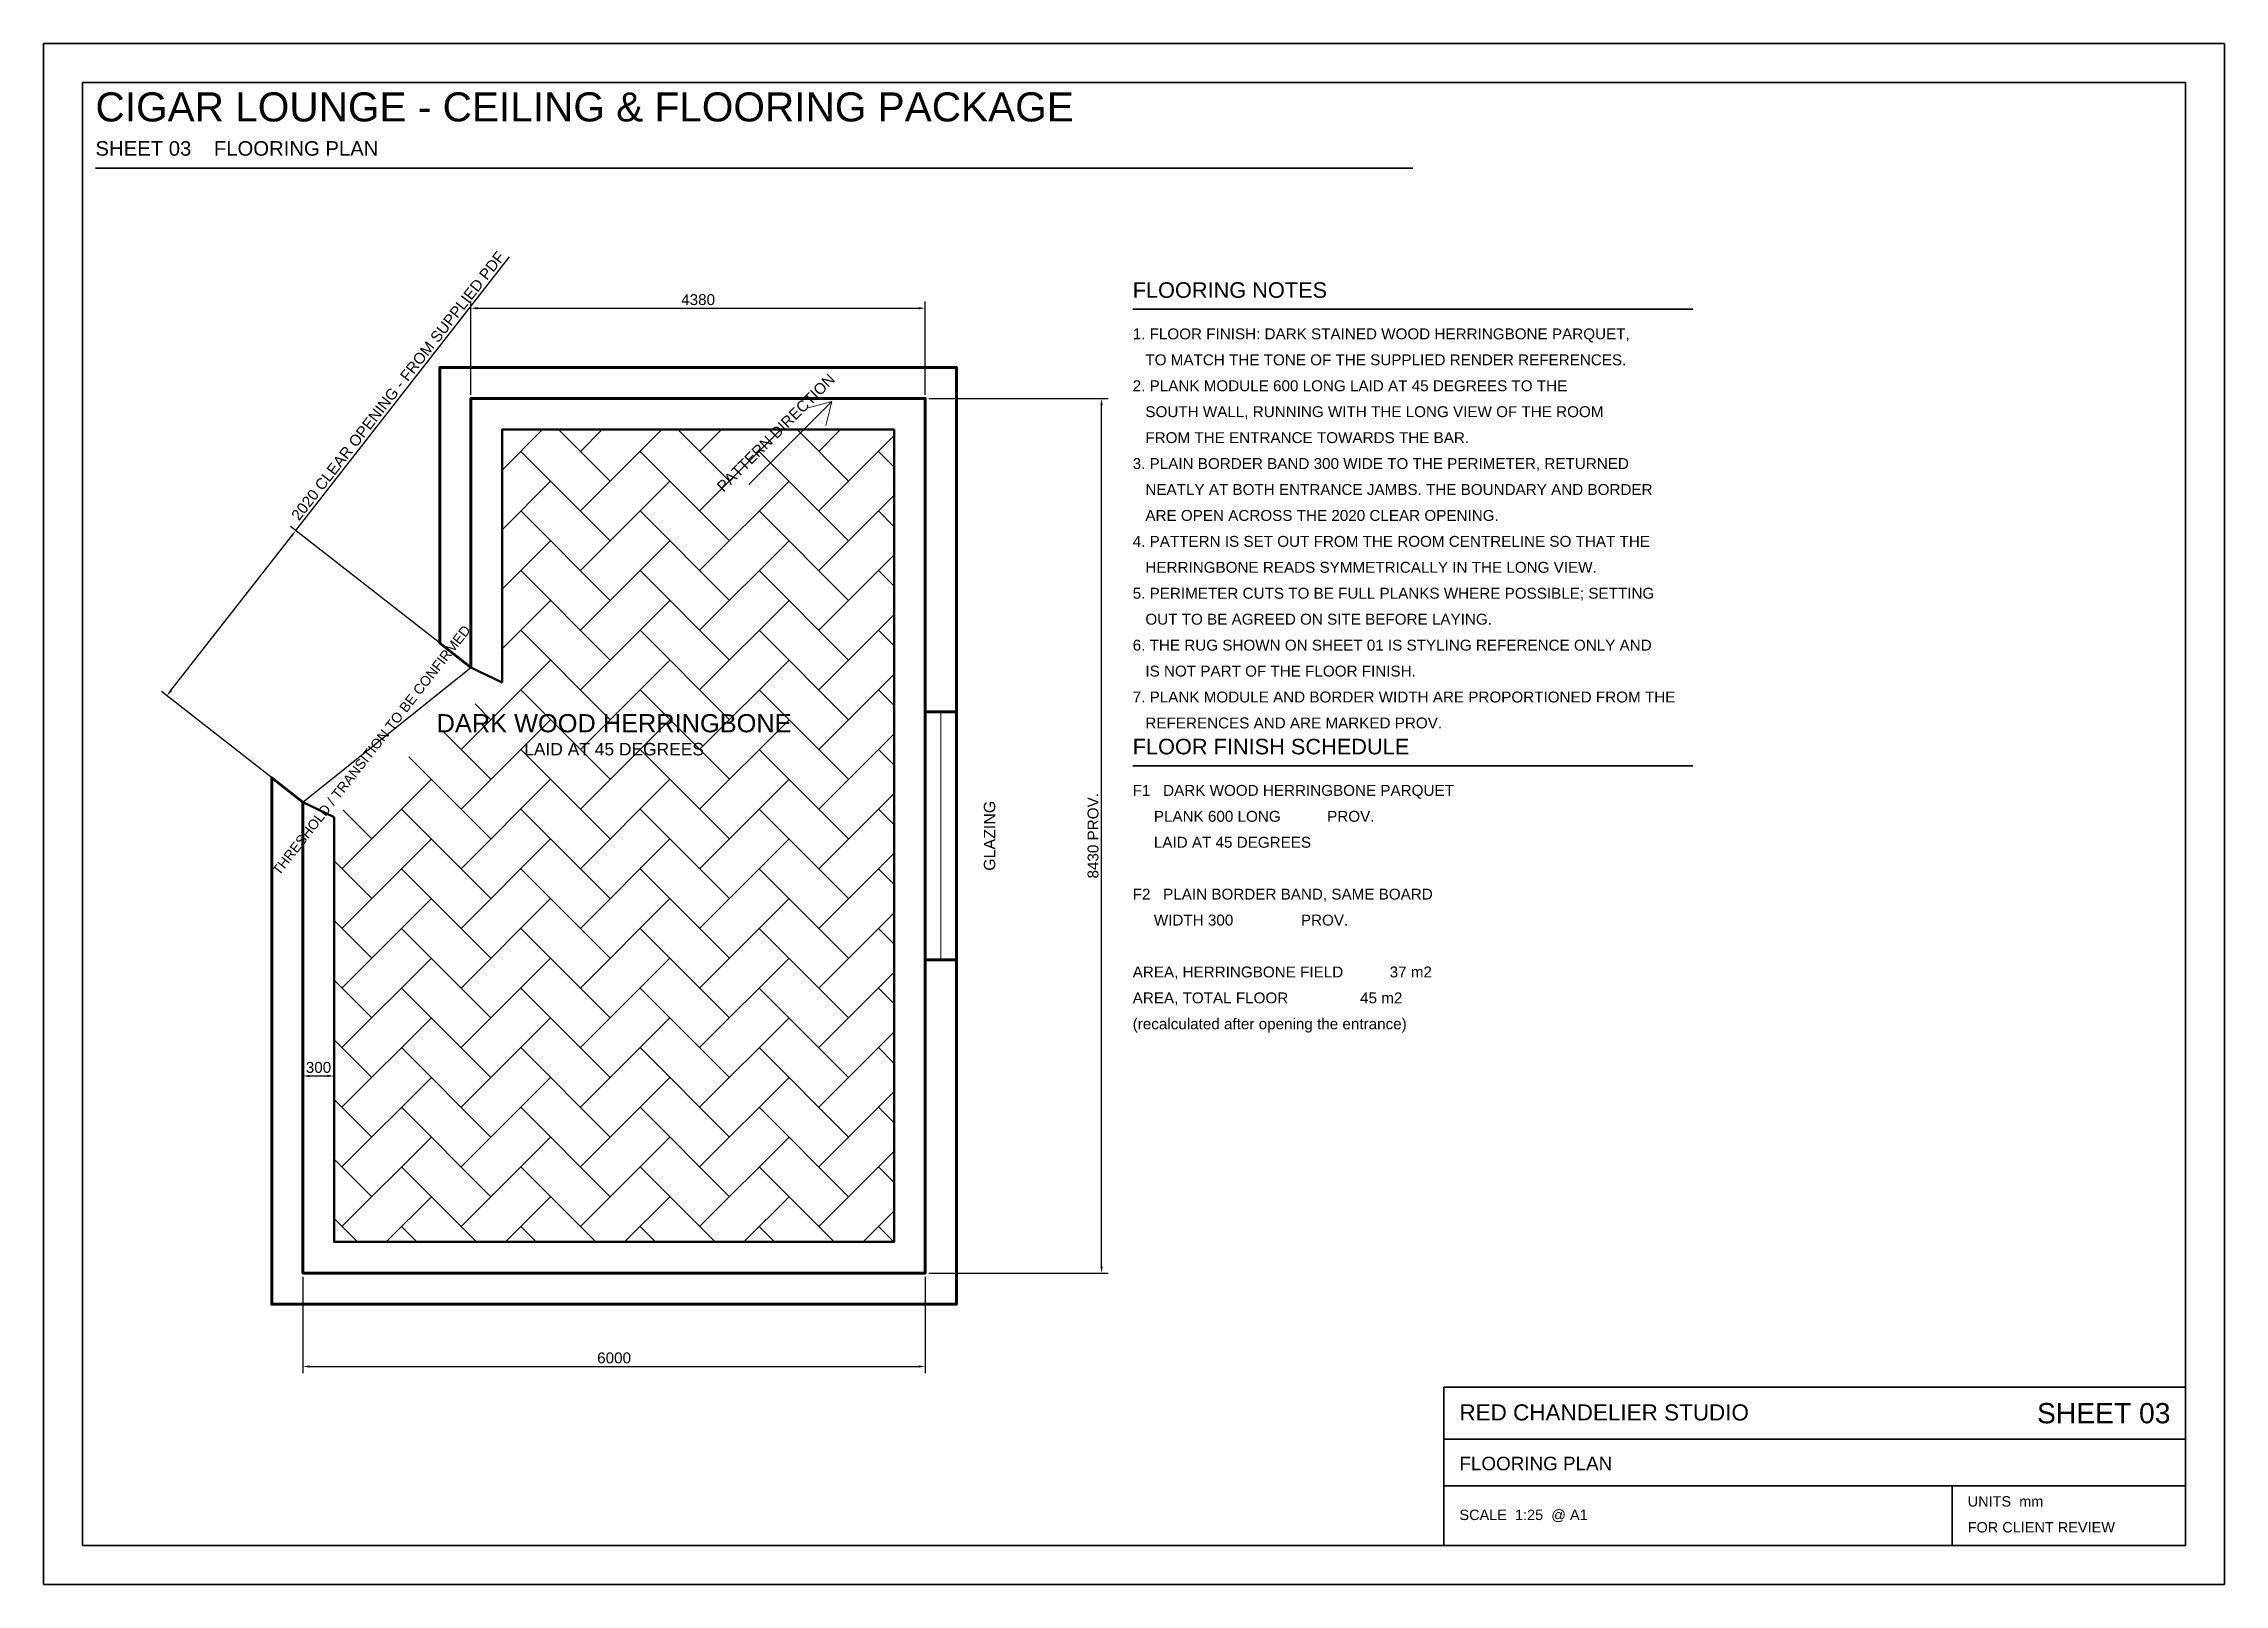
# Model space of a CAD drawing. Header units: millimetres. Extents: x 0 to 96025, y 0 to 14850.
# Drawn here: x 50000 to 71025, y 0 to 14850 of the extents above; entities that cross this region are included whole.
import ezdxf
from ezdxf.enums import TextEntityAlignment as Align

# ---------------------------------------------------------------- set-up
doc = ezdxf.new("R2010")
doc.units = ezdxf.units.MM
for name, color, linetype, lineweight in [('01-WALL', 7, 'Continuous', 60), ('04-RUG', 9, 'Continuous', 18), ('09-FLOOR-OUTLINE', 7, 'Continuous', 50), ('10-FLOOR-PATTERN', 9, 'Continuous', 9), ('11-DIMENSIONS', 7, 'Continuous', 18), ('12-TEXT-NOTES', 7, 'Continuous', 18), ('14-CENTRELINE', 1, 'Continuous', 13), ('15-PROVISIONAL', 30, 'Continuous', 25), ('17-SHEET-BORDER', 7, 'Continuous', 35)]:
    doc.layers.add(name, color=color, linetype=linetype, lineweight=lineweight)
doc.styles.add('CL-TEXT', font='arial.ttf')
doc.dimstyles.new('CL-DIM', dxfattribs={"dimtxt": 105, "dimasz": 65, "dimexe": 65, "dimexo": 35, "dimgap": 28, "dimtad": 1, "dimdec": 0, "dimtxsty": 'CL-TEXT', "dimcen": 2.5, "dimclrd": 256, "dimclre": 256, "dimclrt": 256, "dimadec": 0, "dimazin": 0, "dimtfac": 1, "dimtmove": 0, "dimatfit": 3, "dimfxl": 1, "dimarcsym": 0})

msp = doc.modelspace()

# ---------------------------------------------------------------- texts
at = {"layer": '12-TEXT-NOTES', "style": 'CL-TEXT'}
for s, height, p in [('CIGAR LOUNGE - CEILING & FLOORING PACKAGE', 280, (50500, 14100)), ('SHEET 03    FLOORING PLAN', 140, (50500, 13770)), ('FLOORING NOTES', 150, (60500, 12400)), ('1. FLOOR FINISH: DARK STAINED WOOD HERRINGBONE PARQUET,', 105, (60500, 12000)), ('   TO MATCH THE TONE OF THE SUPPLIED RENDER REFERENCES.', 105, (60500, 11750)), ('2. PLANK MODULE 600 LONG LAID AT 45 DEGREES TO THE', 105, (60500, 11500)), ('   SOUTH WALL, RUNNING WITH THE LONG VIEW OF THE ROOM', 105, (60500, 11250)), ('   FROM THE ENTRANCE TOWARDS THE BAR.', 105, (60500, 11000)), ('3. PLAIN BORDER BAND 300 WIDE TO THE PERIMETER, RETURNED', 105, (60500, 10750)), ('   NEATLY AT BOTH ENTRANCE JAMBS. THE BOUNDARY AND BORDER', 105, (60500, 10500)), ('   ARE OPEN ACROSS THE 2020 CLEAR OPENING.', 105, (60500, 10250)), ('4. PATTERN IS SET OUT FROM THE ROOM CENTRELINE SO THAT THE', 105, (60500, 10000)), ('   HERRINGBONE READS SYMMETRICALLY IN THE LONG VIEW.', 105, (60500, 9750)), ('5. PERIMETER CUTS TO BE FULL PLANKS WHERE POSSIBLE; SETTING', 105, (60500, 9500)), ('   OUT TO BE AGREED ON SITE BEFORE LAYING.', 105, (60500, 9250)), ('6. THE RUG SHOWN ON SHEET 01 IS STYLING REFERENCE ONLY AND', 105, (60500, 9000)), ('   IS NOT PART OF THE FLOOR FINISH.', 105, (60500, 8750)), ('7. PLANK MODULE AND BORDER WIDTH ARE PROPORTIONED FROM THE', 105, (60500, 8500)), ('   REFERENCES AND ARE MARKED PROV.', 105, (60500, 8250)), ('FLOOR FINISH SCHEDULE', 150, (60500, 8000)), ('F1   DARK WOOD HERRINGBONE PARQUET', 105, (60500, 7600)), ('     PLANK 600 LONG           PROV.', 105, (60500, 7350)), ('     LAID AT 45 DEGREES', 105, (60500, 7100)), ('F2   PLAIN BORDER BAND, SAME BOARD', 105, (60500, 6600)), ('     WIDTH 300                PROV.', 105, (60500, 6350)), ('AREA, HERRINGBONE FIELD           37 m2', 105, (60500, 5850)), ('AREA, TOTAL FLOOR                 45 m2', 105, (60500, 5600)), ('(recalculated after opening the entrance)', 105, (60500, 5350)), ('RED CHANDELIER STUDIO', 155, (63650, 1580)), ('FLOORING PLAN', 130, (63650, 1100)), ('UNITS  mm', 100, (68550, 750)), ('SCALE  1:25  @ A1', 100, (63650, 620)), ('FOR CLIENT REVIEW', 100, (68550, 500))]:
    msp.add_text(s, height=height, dxfattribs=at).set_placement(p)
for s, height, rotation, p in [('PATTERN DIRECTION', 105, 45, (57060, 11100)), ('THRESHOLD / TRANSITION TO BE CONFIRMED', 95, 52.00165, (53160, 8040)), ('GLAZING', 110, 90, (59120, 7215))]:
    msp.add_text(s, height=height, rotation=rotation, dxfattribs=at).set_placement(p, align=Align.MIDDLE_CENTER)
for s, height, p in [('DARK WOOD HERRINGBONE', 175, (55500, 8300)), ('LAID AT 45 DEGREES', 120, (55500, 8050))]:
    msp.add_text(s, height=height, dxfattribs=at).set_placement(p, align=Align.MIDDLE_CENTER)
msp.add_text('SHEET 03', height=195, dxfattribs=at).set_placement((70505, 1650), align=Align.MIDDLE_RIGHT)

# ---------------------------------------------------------------- blocks, each defined once
blk = doc.blocks.new('*D16')
at = {"layer": '11-DIMENSIONS', "lineweight": -2, "transparency": 16777216}
for p, q in [((52500, 2965), (52500, 2035)), ((58500, 2965), (58500, 2035)), ((52565, 2100), (58435, 2100))]:
    blk.add_line(p, q, dxfattribs=at)
at = {"layer": '11-DIMENSIONS', "transparency": 16777216}
for points in [[(52565, 2111), (52565, 2089), (52500, 2100)], [(58435, 2111), (58435, 2089), (58500, 2100)]]:
    blk.add_solid(points, dxfattribs=at)
at = {"layer": 'Defpoints', "color": 0, "transparency": 16777216}
for p in [(52500, 3000), (58500, 3000), (58500, 2100)]:
    blk.add_point(p, dxfattribs=at)
at = {"layer": '11-DIMENSIONS', "transparency": 16777216, "insert": (55500, 2182), "char_height": 105, "attachment_point": 5, "style": 'CL-TEXT'}
blk.add_mtext('6000', dxfattribs=at)
blk = doc.blocks.new('*D17')
at = {"layer": '11-DIMENSIONS', "lineweight": -2, "transparency": 16777216}
for p, q in [((54120, 11465), (54120, 12365)), ((54185, 12300), (58435, 12300)), ((58500, 11465), (58500, 12365))]:
    blk.add_line(p, q, dxfattribs=at)
at = {"layer": '11-DIMENSIONS', "transparency": 16777216}
for points in [[(54185, 12311), (54185, 12289), (54120, 12300)], [(58435, 12311), (58435, 12289), (58500, 12300)]]:
    blk.add_solid(points, dxfattribs=at)
at = {"layer": 'Defpoints', "color": 0, "transparency": 16777216}
for p in [(58500, 12300), (54120, 11430), (58500, 11430)]:
    blk.add_point(p, dxfattribs=at)
at = {"layer": '11-DIMENSIONS', "transparency": 16777216, "insert": (56310, 12382), "char_height": 105, "attachment_point": 5, "style": 'CL-TEXT'}
blk.add_mtext('4380', dxfattribs=at)
blk = doc.blocks.new('*D18')
at = {"layer": '11-DIMENSIONS', "lineweight": -2, "transparency": 16777216}
for p, q in [((58535, 11430), (60265, 11430)), ((60200, 3065), (60200, 11365)), ((58535, 3000), (60265, 3000))]:
    blk.add_line(p, q, dxfattribs=at)
at = {"layer": '11-DIMENSIONS', "transparency": 16777216}
for points in [[(60189, 11365), (60211, 11365), (60200, 11430)], [(60189, 3065), (60211, 3065), (60200, 3000)]]:
    blk.add_solid(points, dxfattribs=at)
at = {"layer": 'Defpoints', "color": 0, "transparency": 16777216}
for p in [(58500, 11430), (60200, 11430), (58500, 3000)]:
    blk.add_point(p, dxfattribs=at)
at = {"layer": '11-DIMENSIONS', "transparency": 16777216, "insert": (60118, 7215), "char_height": 105, "attachment_point": 5, "rotation": 90, "style": 'CL-TEXT'}
blk.add_mtext('8430 PROV.', dxfattribs=at)
blk = doc.blocks.new('*D19')
at = {"layer": '11-DIMENSIONS', "lineweight": -2, "transparency": 16777216}
for p, q in [((52432, 10157), (54492, 12794)), ((51228, 8616), (52392, 10106)), ((54092, 8860), (52381, 10197)), ((52472, 7562), (51137, 8605))]:
    blk.add_line(p, q, dxfattribs=at)
at = {"layer": '11-DIMENSIONS', "transparency": 16777216}
for points in [[(52383, 10112), (52400, 10099), (52432, 10157)], [(51220, 8623), (51237, 8609), (51188, 8565)]]:
    blk.add_solid(points, dxfattribs=at)
at = {"layer": 'Defpoints', "color": 0, "transparency": 16777216}
for p in [(52432, 10157), (54120, 8838), (52500, 7540)]:
    blk.add_point(p, dxfattribs=at)
at = {"layer": '11-DIMENSIONS', "transparency": 16777216, "insert": (53417, 11551), "char_height": 105, "attachment_point": 5, "rotation": 52, "style": 'CL-TEXT'}
blk.add_mtext('2020 CLEAR OPENING - FROM SUPPLIED PDF', dxfattribs=at)
blk = doc.blocks.new('*D20')
at = {"layer": '11-DIMENSIONS', "lineweight": -2, "transparency": 16777216}
for p, q in [((52500, 3335), (52500, 4965)), ((52565, 4900), (52735, 4900)), ((52800, 3335), (52800, 4965))]:
    blk.add_line(p, q, dxfattribs=at)
at = {"layer": '11-DIMENSIONS', "transparency": 16777216}
for points in [[(52565, 4911), (52565, 4889), (52500, 4900)], [(52735, 4911), (52735, 4889), (52800, 4900)]]:
    blk.add_solid(points, dxfattribs=at)
at = {"layer": 'Defpoints', "color": 0, "transparency": 16777216}
for p in [(52800, 4900), (52500, 3300), (52800, 3300)]:
    blk.add_point(p, dxfattribs=at)
at = {"layer": '11-DIMENSIONS', "transparency": 16777216, "insert": (52650, 4982), "char_height": 105, "attachment_point": 5, "style": 'CL-TEXT'}
blk.add_mtext('300', dxfattribs=at)

# ---------------------------------------------------------------- dimensions: what is measured, and where the dimension line sits
at = {"layer": '11-DIMENSIONS'}
for base, p1, p2, angle, text, picture, middle in [((52432, 10156.8), (52500, 7540), (54120, 8838), 52, '2020 CLEAR OPENING - FROM SUPPLIED PDF', '*D19', (53417.1, 11551.5)), ((60200, 11430), (58500, 3000), (58500, 11430), 90, '8430 PROV.', '*D18', (60117.6, 7215))]:
    dim = msp.add_linear_dim(base=base, p1=p1, p2=p2, angle=angle, text=text, dimstyle='CL-DIM', dxfattribs=at)
    dim.commit()
    dim.dimension.update_dxf_attribs({"geometry": picture, "text_midpoint": middle})
for base, p1, p2, picture, middle in [((58500, 12300), (54120, 11430), (58500, 11430), '*D17', (56310, 12381.6)), ((52800, 4900), (52500, 3300), (52800, 3300), '*D20', (52650, 4981.6)), ((58500, 2100), (52500, 3000), (58500, 3000), '*D16', (55500, 2181.6))]:
    dim = msp.add_linear_dim(base=base, p1=p1, p2=p2, dimstyle='CL-DIM', dxfattribs=at)
    dim.commit()
    dim.dimension.update_dxf_attribs({"geometry": picture, "text_midpoint": middle})

# ---------------------------------------------------------------- hatches: boundary and pattern name
at = {"layer": '10-FLOOR-PATTERN'}
h = msp.add_hatch(dxfattribs=at)
h.set_pattern_fill('AR-HBONE', color=256, scale=4)
h.paths.add_polyline_path([(52800, 3300), (58200, 3300), (58200, 11130), (54420, 11130), (54420, 8694), (52800, 7396)])

# ---------------------------------------------------------------- linework, layer by layer
at = {"layer": '01-WALL'}
for p, q in [((58500, 8410), (58800, 8410)), ((58500, 6020), (58800, 6020))]:
    msp.add_line(p, q, dxfattribs=at)
msp.add_lwpolyline([(52500, 7540), (52500, 3000), (58500, 3000), (58500, 11430), (54120, 11430), (54120, 8838), (53820, 9072.4), (53820, 11730), (58800, 11730), (58800, 2700), (52200, 2700), (52200, 7774.4)], close=True, dxfattribs=at)
at = {"layer": '04-RUG'}
msp.add_line((58650, 6020), (58650, 8410), dxfattribs=at)
at = {"layer": '09-FLOOR-OUTLINE'}
for p, q in [((54420, 8694), (54120, 8838)), ((52800, 7396), (52500, 7540))]:
    msp.add_line(p, q, dxfattribs=at)
for points in [[(54120, 8838), (54120, 11430), (58500, 11430), (58500, 3000), (52500, 3000), (52500, 7540)], [(54420, 8694), (54420, 11130), (58200, 11130), (58200, 3300), (52800, 3300), (52800, 7396)]]:
    msp.add_lwpolyline(points, dxfattribs=at)
at = {"layer": '14-CENTRELINE'}
for p, q in [((56800, 10600), (57600, 11400)), ((57600, 11400), (57370, 11340)), ((57600, 11400), (57540, 11170))]:
    msp.add_line(p, q, dxfattribs=at)
at = {"layer": '15-PROVISIONAL'}
msp.add_line((52500, 7540), (54120, 8838), dxfattribs=at)
at = {"layer": '17-SHEET-BORDER'}
for p, q in [((50500, 13650), (63200, 13650)), ((60500, 12290), (65900, 12290)), ((60500, 7890), (65900, 7890)), ((63500, 1400), (70650, 1400)), ((63500, 950), (70650, 950)), ((68400, 375), (68400, 950))]:
    msp.add_line(p, q, dxfattribs=at)
for points in [[(50000, 0), (71025, 0), (71025, 14850), (50000, 14850)], [(50375, 375), (70650, 375), (70650, 14475), (50375, 14475)], [(63500, 375), (70650, 375), (70650, 1900), (63500, 1900)]]:
    msp.add_lwpolyline(points, close=True, dxfattribs=at)

msp.set_redraw_order([(e.dxf.handle, doc.entitydb.next_handle()) for e in msp.query("TEXT MTEXT ATTDEF DIMENSION ARC_DIMENSION")])  # texts and dimensions are drawn at this point

doc.saveas('drawing.dxf')
